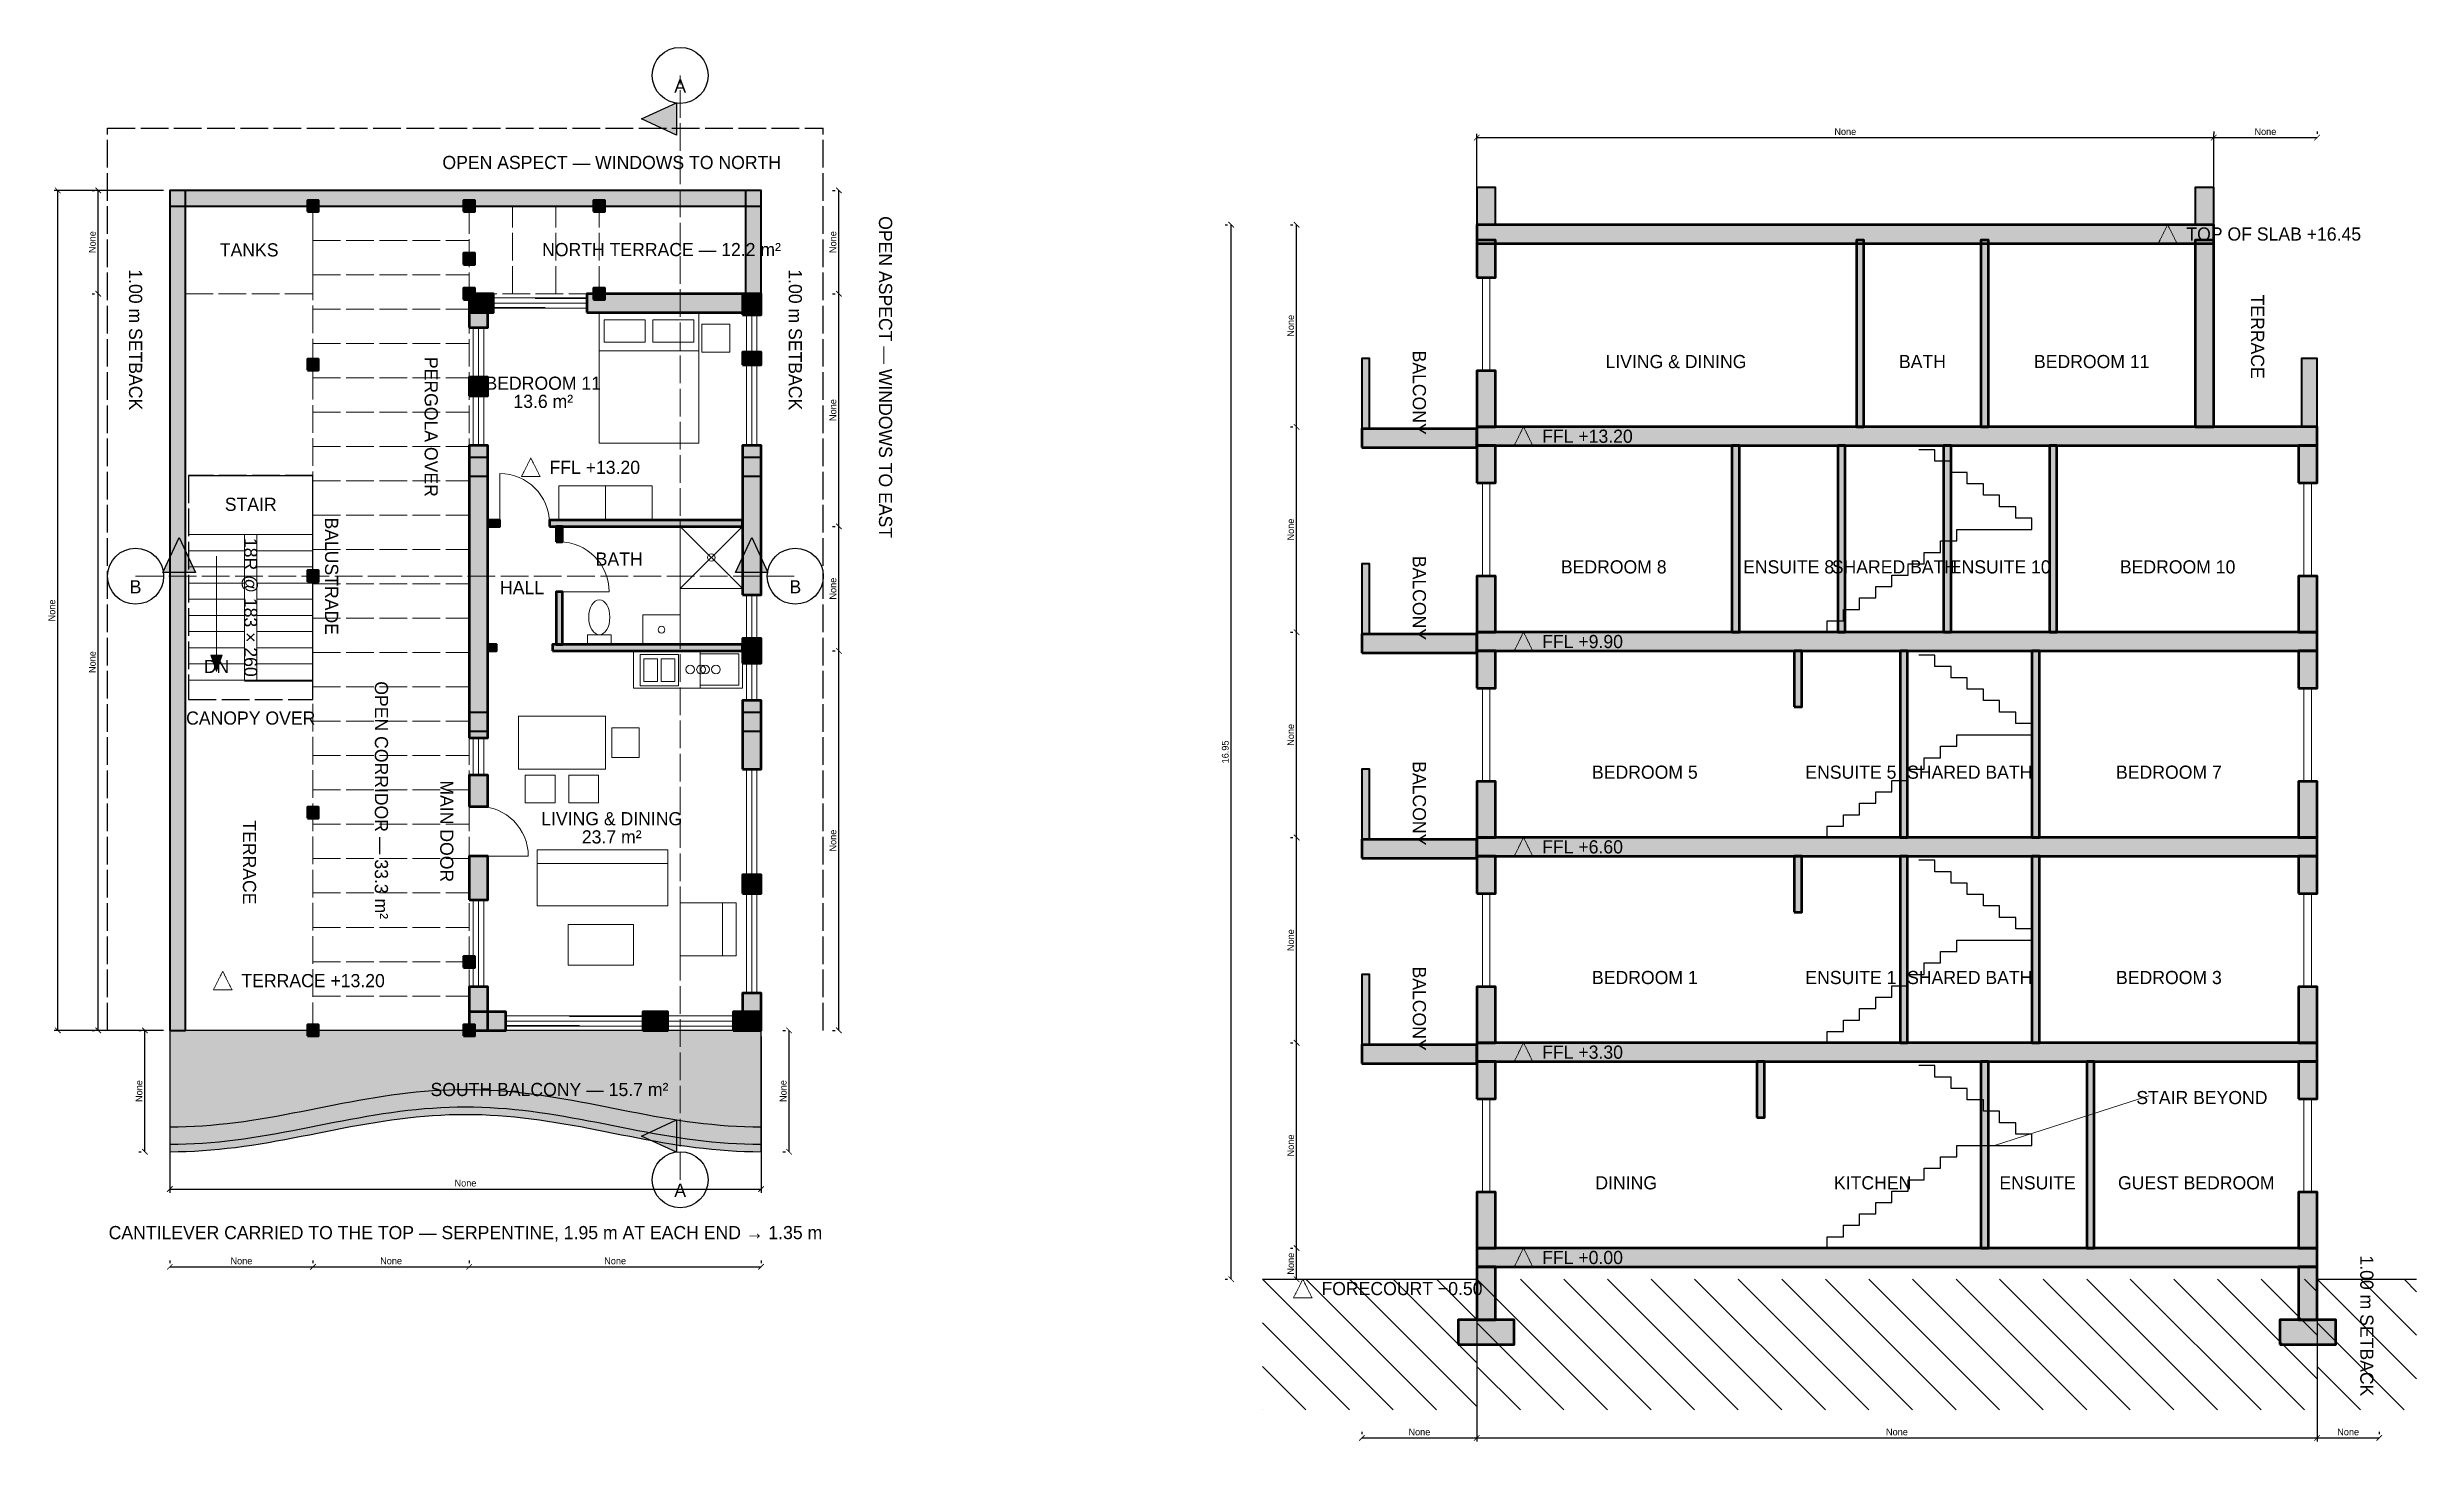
# Model space of a CAD drawing. Header units: millimetres. Extents: x -3851 to 506847, y -6675 to 35120.
# Drawn here: x 160533 to 198600, y -3110 to 19300 of the extents above; entities that cross this region are included whole.
import ezdxf
from ezdxf.enums import TextEntityAlignment as Align

# ---------------------------------------------------------------- set-up
doc = ezdxf.new("R2010")
doc.units = ezdxf.units.MM
doc.header["$LTSCALE"] = 20
doc.linetypes.add('DASHDOT', pattern=[3.556, 2.54, -0.508, 0, -0.508])
doc.linetypes.add('DASHED', pattern=[1.524, 1.27, -0.254])
for name, color, linetype, lineweight in [('A-ANNO-DIMS-04', 5, 'CONTINUOUS', 13), ('A-ANNO-DIMS-SEC', 5, 'CONTINUOUS', 13), ('A-ANNO-PATT-04', 8, 'CONTINUOUS', 9), ('A-ANNO-PATT-SEC', 8, 'CONTINUOUS', 9), ('A-ANNO-SYMB-04', 5, 'DASHED', 13), ('A-ANNO-SYMB-SEC', 5, 'DASHED', 13), ('A-ANNO-TEXT-04', 7, 'CONTINUOUS', 13), ('A-ANNO-TEXT-SEC', 7, 'CONTINUOUS', 13), ('A-DOOR-04', 3, 'CONTINUOUS', 18), ('A-EQPM-04', 6, 'CONTINUOUS', 13), ('A-FLOR-04', 7, 'CONTINUOUS', 25), ('A-FLOR-OVER-04', 7, 'CONTINUOUS', 25), ('A-FLOR-SEC', 7, 'CONTINUOUS', 25), ('A-FLOR-STRS-04', 2, 'CONTINUOUS', 18), ('A-FURN-04', 6, 'CONTINUOUS', 13), ('A-FURN-SEC', 6, 'CONTINUOUS', 13), ('A-GLAZ-04', 4, 'CONTINUOUS', 18), ('A-WALL-04', 7, 'CONTINUOUS', 50), ('A-WALL-PATT-04', 7, 'CONTINUOUS', 9), ('A-WALL-PATT-SEC', 7, 'CONTINUOUS', 9), ('A-WALL-PRHT-04', 9, 'CONTINUOUS', 35), ('A-WALL-PRHT-SEC', 9, 'CONTINUOUS', 35), ('A-WALL-SEC', 7, 'CONTINUOUS', 50), ('G-ANNO-BNDY-04', 1, 'DASHDOT', 25), ('L-SITE-04', 3, 'CONTINUOUS', 18), ('S-COLS-04', 7, 'CONTINUOUS', 35)]:
    doc.layers.add(name, color=color, linetype=linetype, lineweight=lineweight)
doc.dimstyles.new('ARCH', dxfattribs={"dimtxt": 2.2, "dimasz": 1.8, "dimexe": 1.2, "dimexo": 2, "dimgap": 0.8, "dimtad": 1, "dimlfac": 0.001, "dimblk": 'ARCHTICK', "dimcen": 2.5, "dimazin": 3, "dimtfac": 1, "dimtmove": 0, "dimatfit": 3})

msp = doc.modelspace()

# ---------------------------------------------------------------- texts
at = {"layer": 'A-ANNO-TEXT-04'}
for s, height, p in [('A', 211.667, (170700, 18680)), ('OPEN ASPECT — WINDOWS TO NORTH', 211.66667, (169600, 17450)), ('TANKS', 211.6667, (163775, 16045)), ('NORTH TERRACE — 12.2 m²', 211.66667, (170400, 16050)), ('BEDROOM 11', 211.6667, (168500, 13902.235)), ('13.6 m²', 211.6667, (168500, 13610.135)), ('STAIR', 211.6667, (163800, 11956.185)), ('BATH', 211.6667, (169720, 11076.185)), ('B', 211.667, (161950, 10630)), ('HALL', 211.6667, (168160, 10616.185)), ('B', 211.667, (172550, 10630)), ('CANOPY OVER', 211.66667, (163800, 8520)), ('LIVING & DINING', 211.66667, (169600, 6902.235)), ('23.7 m²', 211.6667, (169600, 6610.135)), ('SOUTH BALCONY — 15.7 m²', 211.66667, (168600, 2550)), ('A', 211.667, (170700, 930)), ('CANTILEVER CARRIED TO THE TOP — SERPENTINE, 1.95 m AT EACH END → 1.35 m', 211.66667, (167250, 250))]:
    msp.add_text(s, height=height, dxfattribs=at).set_placement(p, align=Align.MIDDLE_CENTER)
for s, height, p in [('OPEN ASPECT — WINDOWS TO EAST', 211.66667, (174000, 14000)), ('1.00 m SETBACK', 211.66667, (161950, 14600)), ('1.00 m SETBACK', 211.66667, (172550, 14600)), ('PERGOLA OVER', 211.66667, (166700, 13200)), ('BALUSTRADE', 211.6667, (165100, 10800)), ('OPEN CORRIDOR — 33.3 m²', 211.66667, (165900, 7200)), ('MAIN DOOR', 211.6667, (166950, 6700)), ('TERRACE', 211.6667, (163780, 6200))]:
    msp.add_text(s, height=height, rotation=-90, dxfattribs=at).set_placement(p, align=Align.MIDDLE_CENTER)
for s, height, p in [('FFL +13.20', 211.6667, (168600, 12550)), ('TERRACE +13.20', 211.66667, (163650, 4300))]:
    msp.add_text(s, height=height, dxfattribs=at).set_placement(p, align=Align.MIDDLE_LEFT)
at = {"layer": 'A-ANNO-TEXT-SEC'}
for s, height, p in [('TOP OF SLAB +16.45', 211.66667, (194900, 16300)), ('FFL +13.20', 211.6667, (184550, 13050)), ('FFL +9.90', 211.6667, (184550, 9750)), ('FFL +6.60', 211.6667, (184550, 6450)), ('FFL +3.30', 211.6667, (184550, 3150)), ('FFL +0.00', 211.6667, (184550, -150)), ('FORECOURT −0.50', 211.66667, (181004.224, -650))]:
    msp.add_text(s, height=height, dxfattribs=at).set_placement(p, align=Align.MIDDLE_LEFT)
for s, height, p in [('TERRACE', 211.6667, (196045, 14650)), ('BALCONY', 211.6667, (182577.112, 13750)), ('BALCONY', 211.6667, (182577.112, 10450)), ('BALCONY', 211.6667, (182577.112, 7150)), ('BALCONY', 211.6667, (182577.112, 3850)), ('1.00 m SETBACK', 211.66667, (197800, -1250))]:
    msp.add_text(s, height=height, rotation=-90, dxfattribs=at).set_placement(p, align=Align.MIDDLE_CENTER)
for s, height, p in [('LIVING & DINING', 211.66667, (186700, 14250)), ('BATH', 211.6667, (190660, 14250)), ('BEDROOM 11', 211.6667, (193380, 14250)), ('BEDROOM 8', 211.6667, (185700, 10950)), ('ENSUITE 8', 211.6667, (188510, 10950)), ('SHARED BATH', 211.66667, (190210, 10950)), ('ENSUITE 10', 211.6667, (191910, 10950)), ('BEDROOM 10', 211.6667, (194760, 10950)), ('BEDROOM 5', 211.6667, (186200, 7650)), ('ENSUITE 5', 211.6667, (189510, 7650)), ('SHARED BATH', 211.66667, (191420, 7650)), ('BEDROOM 7', 211.6667, (194620, 7650)), ('BEDROOM 1', 211.6667, (186200, 4350)), ('ENSUITE 1', 211.6667, (189510, 4350)), ('SHARED BATH', 211.66667, (191420, 4350)), ('BEDROOM 3', 211.6667, (194620, 4350)), ('STAIR BEYOND', 211.66667, (195150, 2420)), ('DINING', 211.6667, (185900, 1050)), ('KITCHEN', 211.6667, (189860, 1050)), ('ENSUITE', 211.6667, (192510, 1050)), ('GUEST BEDROOM', 211.66667, (195060, 1050))]:
    msp.add_text(s, height=height, dxfattribs=at).set_placement(p, align=Align.MIDDLE_CENTER)
at = {"layer": 'A-FLOR-STRS-04'}
msp.add_text('18R @ 183 × 260', height=211.66667, rotation=-90, dxfattribs=at).set_placement((163800, 10300), align=Align.MIDDLE_CENTER)
msp.add_text('DN', height=211.6667, dxfattribs=at).set_placement((163250, 9350), align=Align.MIDDLE_CENTER)

# ---------------------------------------------------------------- blocks, each defined once
blk = doc.blocks.new('_ARCHTICK')
at = {"color": 0, "linetype": 'BYBLOCK', "const_width": 0.15}
blk.add_lwpolyline([(-0.5, -0.5), (0.5, 0.5)], dxfattribs=at)

# ---------------------------------------------------------------- dimensions: what is measured, and where the dimension line sits
at = {"layer": 'A-ANNO-DIMS-04'}
for base, p1, p2 in [((160700, 3500), (162500, 3500), (162500, 17000)), ((161350, 15340), (161350, 15340), (161350, 17000)), ((173250, 15340), (173250, 15340), (173250, 17000)), ((161350, 3500), (161350, 3500), (161350, 15340)), ((173250, 11600), (173250, 11600), (173250, 15340)), ((173250, 9600), (173250, 9600), (173250, 11600)), ((173250, 3500), (173250, 3500), (173250, 9600)), ((162100, 1550), (162100, 1550), (162100, 3500)), ((172450, 1550), (172450, 1550), (172450, 3500))]:
    msp.add_linear_dim(base=base, p1=p1, p2=p2, angle=90, text='None', dimstyle='ARCH', override={"dimscale": 50}, dxfattribs=at).render()
for base, p1, p2 in [((162500, 950), (162500, 3500), (172000, 3500)), ((162500, -300), (162500, -300), (164800, -300)), ((164800, -300), (164800, -300), (167310, -300)), ((167310, -300), (167310, -300), (172000, -300))]:
    msp.add_linear_dim(base=base, p1=p1, p2=p2, text='None', dimstyle='ARCH', override={"dimscale": 50}, dxfattribs=at).render()
at = {"layer": 'A-ANNO-DIMS-SEC'}
for base, p1, p2 in [((183500, 17850), (183500, 16450), (195340, 16450)), ((195340, 17850), (195340, 17850), (197000, 17850)), ((183500, -3050), (183500, -500), (197000, -500)), ((181654.224, -3050), (181654.224, -3050), (183500, -3050)), ((197000, -3050), (197000, -3050), (198000, -3050))]:
    msp.add_linear_dim(base=base, p1=p1, p2=p2, text='None', dimstyle='ARCH', override={"dimscale": 50}, dxfattribs=at).render()
for base, p1, p2, text in [((179554.224, -500), (179554.224, -500), (179554.224, 16450), '16.95'), ((180604.224, 13200), (180604.224, 13200), (180604.224, 16450), 'None'), ((180604.224, 9900), (180604.224, 9900), (180604.224, 13200), 'None'), ((180604.224, 6600), (180604.224, 6600), (180604.224, 9900), 'None'), ((180604.224, 3300), (180604.224, 3300), (180604.224, 6600), 'None'), ((180604.224, 0), (180604.224, 0), (180604.224, 3300), 'None'), ((180604.224, -500), (180604.224, -500), (180604.224, 0), 'None')]:
    msp.add_linear_dim(base=base, p1=p1, p2=p2, angle=90, text=text, dimstyle='ARCH', override={"dimscale": 50}, dxfattribs=at).render()

# ---------------------------------------------------------------- hatches: boundary and pattern name
at = {"layer": 'A-ANNO-PATT-04'}
for points in [[(170080, 18150), (170640, 18410), (170640, 17890)], [(162650, 11420), (162910, 10860), (162390, 10860)], [(171850, 11420), (172110, 10860), (171590, 10860)], [(163250, 9270), (163160, 9530), (163340, 9530)], [(162500, 3500), (162500, 1550), (162631.944, 1551.142), (162763.889, 1554.558), (162895.833, 1560.222), (163027.778, 1568.092), (163159.722, 1578.108), (163291.667, 1590.192), (163423.611, 1604.254), (163555.556, 1620.187), (163687.5, 1637.868), (163819.444, 1657.164), (163951.389, 1677.927), (164083.333, 1700), (164215.278, 1723.215), (164347.222, 1747.394), (164479.167, 1772.354), (164611.111, 1797.906), (164743.056, 1823.853), (164875, 1850), (165006.944, 1876.147), (165138.889, 1902.094), (165270.833, 1927.646), (165402.778, 1952.606), (165534.722, 1976.785), (165666.667, 2000), (165798.611, 2022.073), (165930.556, 2042.836), (166062.5, 2062.132), (166194.444, 2079.813), (166326.389, 2095.746), (166458.333, 2109.808), (166590.278, 2121.892), (166722.222, 2131.908), (166854.167, 2139.778), (166986.111, 2145.442), (167118.056, 2148.858), (167250, 2150), (167381.944, 2148.858), (167513.889, 2145.442), (167645.833, 2139.778), (167777.778, 2131.908), (167909.722, 2121.892), (168041.667, 2109.808), (168173.611, 2095.746), (168305.556, 2079.813), (168437.5, 2062.132), (168569.444, 2042.836), (168701.389, 2022.073), (168833.333, 2000), (168965.278, 1976.785), (169097.222, 1952.606), (169229.167, 1927.646), (169361.111, 1902.094), (169493.056, 1876.147), (169625, 1850), (169756.944, 1823.853), (169888.889, 1797.906), (170020.833, 1772.354), (170152.778, 1747.394), (170284.722, 1723.215), (170416.667, 1700), (170548.611, 1677.927), (170680.556, 1657.164), (170812.5, 1637.868), (170944.444, 1620.187), (171076.389, 1604.254), (171208.333, 1590.192), (171340.278, 1578.108), (171472.222, 1568.092), (171604.167, 1560.222), (171736.111, 1554.558), (171868.056, 1551.142), (172000, 1550), (172000, 3500)], [(170080, 1800), (170640, 2060), (170640, 1540)]]:
    msp.add_hatch(color=7, dxfattribs=at).paths.add_polyline_path(points)
at = {"layer": 'A-WALL-PATT-04'}
for points in [[(162500, 3500), (162750, 3500), (162750, 17000), (162500, 17000)], [(162500, 16750), (172000, 16750), (172000, 17000), (162500, 17000)], [(164710, 16660), (164890, 16660), (164890, 16840), (164710, 16840)], [(167220, 16660), (167400, 16660), (167400, 16840), (167220, 16840)], [(167220, 16660), (167400, 16660), (167400, 16840), (167220, 16840)], [(169310, 16660), (169490, 16660), (169490, 16840), (169310, 16840)], [(171750, 15340), (172000, 15340), (172000, 17000), (171750, 17000)], [(167220, 15810), (167400, 15810), (167400, 15990), (167220, 15990)], [(167220, 15250), (167400, 15250), (167400, 15430), (167220, 15430)], [(167310, 14800), (167610, 14800), (167610, 15340), (167310, 15340)], [(167310, 15040), (167700, 15040), (167700, 15340), (167310, 15340)], [(169200, 15040), (172000, 15040), (172000, 15340), (169200, 15340)], [(169310, 15250), (169490, 15250), (169490, 15430), (169310, 15430)], [(171700, 15000), (172000, 15000), (172000, 15340), (171700, 15340)], [(164710, 14110), (164890, 14110), (164890, 14290), (164710, 14290)], [(171700, 14200), (172000, 14200), (172000, 14400), (171700, 14400)], [(167310, 13700), (167610, 13700), (167610, 14000), (167310, 14000)], [(167310, 8200), (167610, 8200), (167610, 12900), (167310, 12900)], [(171700, 10500), (172000, 10500), (172000, 12900), (171700, 12900)], [(167610, 11600), (167800, 11600), (167800, 11700), (167610, 11700)], [(168600, 11600), (171700, 11600), (171700, 11700), (168600, 11700)], [(168710, 11350), (168810, 11350), (168810, 11600), (168710, 11600)], [(164710, 10710), (164890, 10710), (164890, 10890), (164710, 10890)], [(168710, 9700), (168810, 9700), (168810, 10550), (168710, 10550)], [(167610, 9600), (167750, 9600), (167750, 9700), (167610, 9700)], [(168650, 9600), (171700, 9600), (171700, 9700), (168650, 9700)], [(171700, 9400), (172000, 9400), (172000, 9800), (171700, 9800)], [(171700, 7700), (172000, 7700), (172000, 8800), (171700, 8800)], [(167310, 7100), (167610, 7100), (167610, 7600), (167310, 7600)], [(164710, 6910), (164890, 6910), (164890, 7090), (164710, 7090)], [(167310, 5600), (167610, 5600), (167610, 6300), (167310, 6300)], [(171700, 5700), (172000, 5700), (172000, 6000), (171700, 6000)], [(167220, 4510), (167400, 4510), (167400, 4690), (167220, 4690)], [(167310, 3500), (167610, 3500), (167610, 4200), (167310, 4200)], [(171700, 3500), (172000, 3500), (172000, 4100), (171700, 4100)], [(164710, 3410), (164890, 3410), (164890, 3590), (164710, 3590)], [(167220, 3410), (167400, 3410), (167400, 3590), (167220, 3590)], [(167310, 3500), (167900, 3500), (167900, 3800), (167310, 3800)], [(170100, 3500), (170500, 3500), (170500, 3800), (170100, 3800)], [(171550, 3500), (172000, 3500), (172000, 3800), (171550, 3800)]]:
    msp.add_hatch(color=7, dxfattribs=at).paths.add_polyline_path(points)
at = {"layer": 'A-WALL-PATT-SEC'}
for points in [[(183500, 16450), (183800, 16450), (183800, 17050), (183500, 17050)], [(195040, 16450), (195340, 16450), (195340, 17050), (195040, 17050)], [(183500, 16150), (195340, 16150), (195340, 16450), (183500, 16450)], [(183500, 15600), (183800, 15600), (183800, 16200), (183500, 16200)], [(189600, 13200), (189720, 13200), (189720, 16200), (189600, 16200)], [(191600, 13200), (191720, 13200), (191720, 16200), (191600, 16200)], [(195040, 13200), (195340, 13200), (195340, 16200), (195040, 16200)], [(181654.224, 13170), (181774.224, 13170), (181774.224, 14300), (181654.224, 14300)], [(183500, 13200), (183800, 13200), (183800, 14100), (183500, 14100)], [(196750, 13200), (197000, 13200), (197000, 14300), (196750, 14300)], [(181654.224, 12870), (183500, 12870), (183500, 13170), (181654.224, 13170)], [(183500, 12900), (197000, 12900), (197000, 13200), (183500, 13200)], [(183500, 12300), (183800, 12300), (183800, 12900), (183500, 12900)], [(187600, 9900), (187720, 9900), (187720, 12900), (187600, 12900)], [(189300, 9900), (189420, 9900), (189420, 12900), (189300, 12900)], [(191000, 9900), (191120, 9900), (191120, 12900), (191000, 12900)], [(192700, 9900), (192820, 9900), (192820, 12900), (192700, 12900)], [(196700, 12300), (197000, 12300), (197000, 12900), (196700, 12900)], [(181654.224, 9870), (181774.224, 9870), (181774.224, 11000), (181654.224, 11000)], [(183500, 9900), (183800, 9900), (183800, 10800), (183500, 10800)], [(196700, 9900), (197000, 9900), (197000, 10800), (196700, 10800)], [(183500, 9600), (197000, 9600), (197000, 9900), (183500, 9900)], [(181654.224, 9570), (183500, 9570), (183500, 9870), (181654.224, 9870)], [(183500, 9000), (183800, 9000), (183800, 9600), (183500, 9600)], [(188600, 8700), (188720, 8700), (188720, 9600), (188600, 9600)], [(190300, 6600), (190420, 6600), (190420, 9600), (190300, 9600)], [(192420, 6600), (192540, 6600), (192540, 9600), (192420, 9600)], [(196700, 9000), (197000, 9000), (197000, 9600), (196700, 9600)], [(181654.224, 6570), (181774.224, 6570), (181774.224, 7700), (181654.224, 7700)], [(183500, 6600), (183800, 6600), (183800, 7500), (183500, 7500)], [(196700, 6600), (197000, 6600), (197000, 7500), (196700, 7500)], [(181654.224, 6270), (183500, 6270), (183500, 6570), (181654.224, 6570)], [(183500, 6300), (197000, 6300), (197000, 6600), (183500, 6600)], [(183500, 5700), (183800, 5700), (183800, 6300), (183500, 6300)], [(188600, 5400), (188720, 5400), (188720, 6300), (188600, 6300)], [(190300, 3300), (190420, 3300), (190420, 6300), (190300, 6300)], [(192420, 3300), (192540, 3300), (192540, 6300), (192420, 6300)], [(196700, 5700), (197000, 5700), (197000, 6300), (196700, 6300)], [(181654.224, 3270), (181774.224, 3270), (181774.224, 4400), (181654.224, 4400)], [(183500, 3300), (183800, 3300), (183800, 4200), (183500, 4200)], [(196700, 3300), (197000, 3300), (197000, 4200), (196700, 4200)], [(181654.224, 2970), (183500, 2970), (183500, 3270), (181654.224, 3270)], [(183500, 3000), (197000, 3000), (197000, 3300), (183500, 3300)], [(183500, 2400), (183800, 2400), (183800, 3000), (183500, 3000)], [(188000, 2100), (188120, 2100), (188120, 3000), (188000, 3000)], [(191600, 0), (191720, 0), (191720, 3000), (191600, 3000)], [(193300, 0), (193420, 0), (193420, 3000), (193300, 3000)], [(196700, 2400), (197000, 2400), (197000, 3000), (196700, 3000)], [(183500, 0), (183800, 0), (183800, 900), (183500, 900)], [(196700, 0), (197000, 0), (197000, 900), (196700, 900)], [(183500, -300), (197000, -300), (197000, 0), (183500, 0)], [(183500, -1150), (183800, -1150), (183800, -300), (183500, -300)], [(196700, -1150), (197000, -1150), (197000, -300), (196700, -300)], [(183200, -1550), (184100, -1550), (184100, -1150), (183200, -1150)], [(196400, -1550), (197300, -1550), (197300, -1150), (196400, -1150)]]:
    msp.add_hatch(color=7, dxfattribs=at).paths.add_polyline_path(points)

# ---------------------------------------------------------------- linework, layer by layer
at = {"layer": 'A-ANNO-PATT-SEC'}
for p, q in [((182154.224, -2600), (180054.224, -500)), ((182854.224, -2600), (180754.224, -500)), ((183500, -2545.776), (181454.224, -500)), ((183500, -1845.776), (182154.224, -500)), ((183500, -1145.776), (182854.224, -500)), ((185600, -2600), (183500, -500)), ((186300, -2600), (184200, -500)), ((187000, -2600), (184900, -500)), ((187700, -2600), (185600, -500)), ((188400, -2600), (186300, -500)), ((189100, -2600), (187000, -500)), ((189800, -2600), (187700, -500)), ((190500, -2600), (188400, -500)), ((191200, -2600), (189100, -500)), ((191900, -2600), (189800, -500)), ((192600, -2600), (190500, -500)), ((193300, -2600), (191200, -500)), ((194000, -2600), (191900, -500)), ((194700, -2600), (192600, -500)), ((195400, -2600), (193300, -500)), ((196100, -2600), (194000, -500)), ((196800, -2600), (194700, -500)), ((197000, -2100), (195400, -500)), ((197000, -1400), (196100, -500)), ((197000, -700), (196800, -500)), ((198600, -2100), (197000, -500)), ((198600, -1400), (197700, -500)), ((198600, -700), (198400, -500)), ((181454.224, -2600), (180054.224, -1200)), ((184900, -2600), (183500, -1200)), ((198400, -2600), (197000, -1200)), ((180754.224, -2600), (180054.224, -1900)), ((184200, -2600), (183500, -1900)), ((197700, -2600), (197000, -1900)), ((180054.224, -2600), (180054.224, -2600)), ((183500, -2600), (183500, -2600)), ((197000, -2600), (197000, -2600))]:
    msp.add_line(p, q, dxfattribs=at)
at = {"layer": 'A-ANNO-SYMB-04', "linetype": 'DASHED', "ltscale": 17.5}
for p, q in [((170700, 1100), (170700, 18850)), ((161950, 10800), (172550, 10800))]:
    msp.add_line(p, q, dxfattribs=at)
at = {"layer": 'A-ANNO-SYMB-04'}
for points in [[(168300, 12700), (168150, 12400), (168450, 12400)], [(163350, 4450), (163200, 4150), (163500, 4150)]]:
    msp.add_lwpolyline(points, close=True, dxfattribs=at)
at = {"layer": 'A-ANNO-SYMB-SEC'}
for points in [[(194600, 16450), (194450, 16150), (194750, 16150)], [(184250, 13200), (184100, 12900), (184400, 12900)], [(184250, 9900), (184100, 9600), (184400, 9600)], [(184250, 6600), (184100, 6300), (184400, 6300)], [(184250, 3300), (184100, 3000), (184400, 3000)], [(184250, 0), (184100, -300), (184400, -300)], [(180704.224, -500), (180554.224, -800), (180854.224, -800)]]:
    msp.add_lwpolyline(points, close=True, dxfattribs=at)
at = {"layer": 'A-DOOR-04'}
for p, q in [((167800, 11650), (167800, 12450)), ((167800, 11600), (167800, 11700)), ((168600, 11600), (168600, 11700)), ((168710, 11350), (168810, 11350)), ((168710, 10550), (168810, 10550)), ((168760, 10550), (169560, 10550)), ((167750, 9600), (167750, 9700)), ((168650, 9600), (168650, 9700)), ((167310, 7100), (167610, 7100)), ((167310, 6300), (167610, 6300)), ((167460, 6300), (168260, 6300))]:
    msp.add_line(p, q, dxfattribs=at)
for centre in [(167800, 11650), (168760, 10550), (167460, 6300)]:
    msp.add_arc(centre, 800, 0, 90, dxfattribs=at)
at = {"layer": 'A-EQPM-04'}
for p, q in [((170700, 10600), (171700, 11600)), ((171700, 10600), (170700, 11600))]:
    msp.add_line(p, q, dxfattribs=at)
for points in [[(170700, 10600), (171700, 10600), (171700, 11600), (170700, 11600)], [(170100, 9700), (170700, 9700), (170700, 10180), (170100, 10180)], [(169210, 9700), (169590, 9700), (169590, 9860), (169210, 9860)], [(170055, 9040), (170675, 9040), (170675, 9540), (170055, 9540)], [(170115, 9110), (170335, 9110), (170335, 9470), (170115, 9470)], [(170395, 9110), (170615, 9110), (170615, 9470), (170395, 9470)]]:
    msp.add_lwpolyline(points, close=True, dxfattribs=at)
for centre, radius in [((171200, 11100), 60), ((170400, 9940), 55)]:
    msp.add_circle(centre, radius, dxfattribs=at)
msp.add_ellipse((169400, 10140), major_axis=(0, 280), ratio=0.607142857, dxfattribs=at)
at = {"layer": 'A-FLOR-04'}
for p, q in [((162800, 12420), (164800, 12420)), ((164800, 9120), (164800, 12420)), ((163700, 9120), (164800, 9120))]:
    msp.add_line(p, q, dxfattribs=at)
for points in [[(170080, 18150), (170640, 18410), (170640, 17890)], [(162650, 11420), (162910, 10860), (162390, 10860)], [(171850, 11420), (172110, 10860), (171590, 10860)], [(162500, 3500), (162500, 1550), (162631.944, 1551.142), (162763.889, 1554.558), (162895.833, 1560.222), (163027.778, 1568.092), (163159.722, 1578.108), (163291.667, 1590.192), (163423.611, 1604.254), (163555.556, 1620.187), (163687.5, 1637.868), (163819.444, 1657.164), (163951.389, 1677.927), (164083.333, 1700), (164215.278, 1723.215), (164347.222, 1747.394), (164479.167, 1772.354), (164611.111, 1797.906), (164743.056, 1823.853), (164875, 1850), (165006.944, 1876.147), (165138.889, 1902.094), (165270.833, 1927.646), (165402.778, 1952.606), (165534.722, 1976.785), (165666.667, 2000), (165798.611, 2022.073), (165930.556, 2042.836), (166062.5, 2062.132), (166194.444, 2079.813), (166326.389, 2095.746), (166458.333, 2109.808), (166590.278, 2121.892), (166722.222, 2131.908), (166854.167, 2139.778), (166986.111, 2145.442), (167118.056, 2148.858), (167250, 2150), (167381.944, 2148.858), (167513.889, 2145.442), (167645.833, 2139.778), (167777.778, 2131.908), (167909.722, 2121.892), (168041.667, 2109.808), (168173.611, 2095.746), (168305.556, 2079.813), (168437.5, 2062.132), (168569.444, 2042.836), (168701.389, 2022.073), (168833.333, 2000), (168965.278, 1976.785), (169097.222, 1952.606), (169229.167, 1927.646), (169361.111, 1902.094), (169493.056, 1876.147), (169625, 1850), (169756.944, 1823.853), (169888.889, 1797.906), (170020.833, 1772.354), (170152.778, 1747.394), (170284.722, 1723.215), (170416.667, 1700), (170548.611, 1677.927), (170680.556, 1657.164), (170812.5, 1637.868), (170944.444, 1620.187), (171076.389, 1604.254), (171208.333, 1590.192), (171340.278, 1578.108), (171472.222, 1568.092), (171604.167, 1560.222), (171736.111, 1554.558), (171868.056, 1551.142), (172000, 1550), (172000, 3500)], [(170080, 1800), (170640, 2060), (170640, 1540)]]:
    msp.add_lwpolyline(points, close=True, dxfattribs=at)
at = {"layer": 'A-FLOR-04', "linetype": 'DASHED', "ltscale": 17.5}
msp.add_lwpolyline([(162500, 1950), (162631.944, 1951.142), (162763.889, 1954.558), (162895.833, 1960.222), (163027.778, 1968.092), (163159.722, 1978.108), (163291.667, 1990.192), (163423.611, 2004.254), (163555.556, 2020.187), (163687.5, 2037.868), (163819.444, 2057.164), (163951.389, 2077.927), (164083.333, 2100), (164215.278, 2123.215), (164347.222, 2147.394), (164479.167, 2172.354), (164611.111, 2197.906), (164743.056, 2223.853), (164875, 2250), (165006.944, 2276.147), (165138.889, 2302.094), (165270.833, 2327.646), (165402.778, 2352.606), (165534.722, 2376.785), (165666.667, 2400), (165798.611, 2422.073), (165930.556, 2442.836), (166062.5, 2462.132), (166194.444, 2479.813), (166326.389, 2495.746), (166458.333, 2509.808), (166590.278, 2521.892), (166722.222, 2531.908), (166854.167, 2539.778), (166986.111, 2545.442), (167118.056, 2548.858), (167250, 2550), (167381.944, 2548.858), (167513.889, 2545.442), (167645.833, 2539.778), (167777.778, 2531.908), (167909.722, 2521.892), (168041.667, 2509.808), (168173.611, 2495.746), (168305.556, 2479.813), (168437.5, 2462.132), (168569.444, 2442.836), (168701.389, 2422.073), (168833.333, 2400), (168965.278, 2376.785), (169097.222, 2352.606), (169229.167, 2327.646), (169361.111, 2302.094), (169493.056, 2276.147), (169625, 2250), (169756.944, 2223.853), (169888.889, 2197.906), (170020.833, 2172.354), (170152.778, 2147.394), (170284.722, 2123.215), (170416.667, 2100), (170548.611, 2077.927), (170680.556, 2057.164), (170812.5, 2037.868), (170944.444, 2020.187), (171076.389, 2004.254), (171208.333, 1990.192), (171340.278, 1978.108), (171472.222, 1968.092), (171604.167, 1960.222), (171736.111, 1954.558), (171868.056, 1951.142), (172000, 1950)], dxfattribs=at)
at = {"layer": 'A-FLOR-04'}
for points in [[(162500, 1670), (162631.944, 1671.142), (162763.889, 1674.558), (162895.833, 1680.222), (163027.778, 1688.092), (163159.722, 1698.108), (163291.667, 1710.192), (163423.611, 1724.254), (163555.556, 1740.187), (163687.5, 1757.868), (163819.444, 1777.164), (163951.389, 1797.927), (164083.333, 1820), (164215.278, 1843.215), (164347.222, 1867.394), (164479.167, 1892.354), (164611.111, 1917.906), (164743.056, 1943.853), (164875, 1970), (165006.944, 1996.147), (165138.889, 2022.094), (165270.833, 2047.646), (165402.778, 2072.606), (165534.722, 2096.785), (165666.667, 2120), (165798.611, 2142.073), (165930.556, 2162.836), (166062.5, 2182.132), (166194.444, 2199.813), (166326.389, 2215.746), (166458.333, 2229.808), (166590.278, 2241.892), (166722.222, 2251.908), (166854.167, 2259.778), (166986.111, 2265.442), (167118.056, 2268.858), (167250, 2270), (167381.944, 2268.858), (167513.889, 2265.442), (167645.833, 2259.778), (167777.778, 2251.908), (167909.722, 2241.892), (168041.667, 2229.808), (168173.611, 2215.746), (168305.556, 2199.813), (168437.5, 2182.132), (168569.444, 2162.836), (168701.389, 2142.073), (168833.333, 2120), (168965.278, 2096.785), (169097.222, 2072.606), (169229.167, 2047.646), (169361.111, 2022.094), (169493.056, 1996.147), (169625, 1970), (169756.944, 1943.853), (169888.889, 1917.906), (170020.833, 1892.354), (170152.778, 1867.394), (170284.722, 1843.215), (170416.667, 1820), (170548.611, 1797.927), (170680.556, 1777.164), (170812.5, 1757.868), (170944.444, 1740.187), (171076.389, 1724.254), (171208.333, 1710.192), (171340.278, 1698.108), (171472.222, 1688.092), (171604.167, 1680.222), (171736.111, 1674.558), (171868.056, 1671.142), (172000, 1670)], [(162500, 1550), (162631.944, 1551.142), (162763.889, 1554.558), (162895.833, 1560.222), (163027.778, 1568.092), (163159.722, 1578.108), (163291.667, 1590.192), (163423.611, 1604.254), (163555.556, 1620.187), (163687.5, 1637.868), (163819.444, 1657.164), (163951.389, 1677.927), (164083.333, 1700), (164215.278, 1723.215), (164347.222, 1747.394), (164479.167, 1772.354), (164611.111, 1797.906), (164743.056, 1823.853), (164875, 1850), (165006.944, 1876.147), (165138.889, 1902.094), (165270.833, 1927.646), (165402.778, 1952.606), (165534.722, 1976.785), (165666.667, 2000), (165798.611, 2022.073), (165930.556, 2042.836), (166062.5, 2062.132), (166194.444, 2079.813), (166326.389, 2095.746), (166458.333, 2109.808), (166590.278, 2121.892), (166722.222, 2131.908), (166854.167, 2139.778), (166986.111, 2145.442), (167118.056, 2148.858), (167250, 2150), (167381.944, 2148.858), (167513.889, 2145.442), (167645.833, 2139.778), (167777.778, 2131.908), (167909.722, 2121.892), (168041.667, 2109.808), (168173.611, 2095.746), (168305.556, 2079.813), (168437.5, 2062.132), (168569.444, 2042.836), (168701.389, 2022.073), (168833.333, 2000), (168965.278, 1976.785), (169097.222, 1952.606), (169229.167, 1927.646), (169361.111, 1902.094), (169493.056, 1876.147), (169625, 1850), (169756.944, 1823.853), (169888.889, 1797.906), (170020.833, 1772.354), (170152.778, 1747.394), (170284.722, 1723.215), (170416.667, 1700), (170548.611, 1677.927), (170680.556, 1657.164), (170812.5, 1637.868), (170944.444, 1620.187), (171076.389, 1604.254), (171208.333, 1590.192), (171340.278, 1578.108), (171472.222, 1568.092), (171604.167, 1560.222), (171736.111, 1554.558), (171868.056, 1551.142), (172000, 1550)]]:
    msp.add_lwpolyline(points, dxfattribs=at)
for centre in [(170700, 18850), (161950, 10800), (172550, 10800), (170700, 1100)]:
    msp.add_circle(centre, 450, dxfattribs=at)
at = {"layer": 'A-FLOR-OVER-04', "linetype": 'DASHED', "ltscale": 17.5}
msp.add_lwpolyline([(162800, 8820), (164800, 8820), (164800, 12420), (162800, 12420)], close=True, dxfattribs=at)
at = {"layer": 'A-FLOR-SEC'}
for p, q in [((191470, 11550), (192420, 11550)), ((191470, 8250), (192420, 8250)), ((191470, 4950), (192420, 4950)), ((191470, 1650), (192420, 1650)), ((180054.224, -500), (183500, -500)), ((197000, -500), (198600, -500))]:
    msp.add_line(p, q, dxfattribs=at)
for points in [[(192420, 11550), (192420, 11733.333), (192160, 11733.333), (192160, 11916.667), (191900, 11916.667), (191900, 12100), (191640, 12100), (191640, 12283.333), (191380, 12283.333), (191380, 12466.667), (191120, 12466.667), (191120, 12650), (190860, 12650), (190860, 12833.333), (190600, 12833.333)], [(189130, 9900), (189130, 10083.333), (189390, 10083.333), (189390, 10266.667), (189650, 10266.667), (189650, 10450), (189910, 10450), (189910, 10633.333), (190170, 10633.333), (190170, 10816.667), (190430, 10816.667), (190430, 11000), (190690, 11000), (190690, 11183.333), (190950, 11183.333), (190950, 11366.667), (191210, 11366.667), (191210, 11550), (191470, 11550)], [(192420, 8250), (192420, 8433.333), (192160, 8433.333), (192160, 8616.667), (191900, 8616.667), (191900, 8800), (191640, 8800), (191640, 8983.333), (191380, 8983.333), (191380, 9166.667), (191120, 9166.667), (191120, 9350), (190860, 9350), (190860, 9533.333), (190600, 9533.333)], [(189130, 6600), (189130, 6783.333), (189390, 6783.333), (189390, 6966.667), (189650, 6966.667), (189650, 7150), (189910, 7150), (189910, 7333.333), (190170, 7333.333), (190170, 7516.667), (190430, 7516.667), (190430, 7700), (190690, 7700), (190690, 7883.333), (190950, 7883.333), (190950, 8066.667), (191210, 8066.667), (191210, 8250), (191470, 8250)], [(192420, 4950), (192420, 5133.333), (192160, 5133.333), (192160, 5316.667), (191900, 5316.667), (191900, 5500), (191640, 5500), (191640, 5683.333), (191380, 5683.333), (191380, 5866.667), (191120, 5866.667), (191120, 6050), (190860, 6050), (190860, 6233.333), (190600, 6233.333)], [(189130, 3300), (189130, 3483.333), (189390, 3483.333), (189390, 3666.667), (189650, 3666.667), (189650, 3850), (189910, 3850), (189910, 4033.333), (190170, 4033.333), (190170, 4216.667), (190430, 4216.667), (190430, 4400), (190690, 4400), (190690, 4583.333), (190950, 4583.333), (190950, 4766.667), (191210, 4766.667), (191210, 4950), (191470, 4950)], [(192420, 1650), (192420, 1833.333), (192160, 1833.333), (192160, 2016.667), (191900, 2016.667), (191900, 2200), (191640, 2200), (191640, 2383.333), (191380, 2383.333), (191380, 2566.667), (191120, 2566.667), (191120, 2750), (190860, 2750), (190860, 2933.333), (190600, 2933.333)], [(189130, 0), (189130, 183.333), (189390, 183.333), (189390, 366.667), (189650, 366.667), (189650, 550), (189910, 550), (189910, 733.333), (190170, 733.333), (190170, 916.667), (190430, 916.667), (190430, 1100), (190690, 1100), (190690, 1283.333), (190950, 1283.333), (190950, 1466.667), (191210, 1466.667), (191210, 1650), (191470, 1650)]]:
    msp.add_lwpolyline(points, dxfattribs=at)
at = {"layer": 'A-FLOR-STRS-04'}
for p, q in [((162800, 11470), (164800, 11470)), ((162800, 11470), (163700, 11470)), ((163700, 9130), (163700, 11470)), ((163900, 11470), (164800, 11470)), ((163900, 9130), (163900, 11470)), ((162800, 11210), (163700, 11210)), ((163250, 11120), (163250, 9430)), ((163900, 11210), (164800, 11210)), ((162800, 10950), (163700, 10950)), ((162800, 10690), (163700, 10690)), ((163900, 10950), (164800, 10950)), ((163900, 10690), (164800, 10690)), ((162800, 10430), (163700, 10430)), ((163900, 10430), (164800, 10430)), ((162800, 10170), (163700, 10170)), ((162800, 9910), (163700, 9910)), ((163900, 10170), (164800, 10170)), ((163900, 9910), (164800, 9910)), ((162800, 9650), (163700, 9650)), ((163900, 9650), (164800, 9650)), ((162800, 9390), (163700, 9390)), ((163900, 9390), (164800, 9390)), ((162800, 9130), (163700, 9130)), ((163900, 9130), (164800, 9130))]:
    msp.add_line(p, q, dxfattribs=at)
for points in [[(163700, 9130), (163900, 9130), (163900, 11470), (163700, 11470)], [(163250, 9270), (163160, 9530), (163340, 9530)]]:
    msp.add_lwpolyline(points, close=True, dxfattribs=at)
at = {"layer": 'A-FURN-04'}
for p, q in [((169400, 14420), (171000, 14420)), ((169500, 11700), (169500, 12250)), ((171020, 9000), (171020, 9600)), ((162500, 1550), (162500, 3500)), ((172000, 1550), (172000, 3500))]:
    msp.add_line(p, q, dxfattribs=at)
at = {"layer": 'A-FURN-04', "linetype": 'DASHED', "ltscale": 17.5}
msp.add_lwpolyline([(162750, 15340), (164800, 15340), (164800, 16750), (162750, 16750)], close=True, dxfattribs=at)
at = {"layer": 'A-FURN-04'}
for points in [[(169400, 12940), (171000, 12940), (171000, 15040), (169400, 15040)], [(169480, 14560), (170140, 14560), (170140, 14920), (169480, 14920)], [(170260, 14560), (170920, 14560), (170920, 14920), (170260, 14920)], [(171050, 14400), (171500, 14400), (171500, 14850), (171050, 14850)], [(168750, 11700), (170250, 11700), (170250, 12250), (168750, 12250)], [(169950, 9000), (171700, 9000), (171700, 9600), (169950, 9600)], [(171020, 9050), (171640, 9050), (171640, 9550), (171020, 9550)], [(168100, 7700), (169500, 7700), (169500, 8550), (168100, 8550)], [(169600, 7885), (170040, 7885), (170040, 8365), (169600, 8365)], [(168210, 7160), (168690, 7160), (168690, 7600), (168210, 7600)], [(168910, 7160), (169390, 7160), (169390, 7600), (168910, 7600)], [(168400, 5500), (170500, 5500), (170500, 6400), (168400, 6400)], [(168400, 6180), (170500, 6180), (170500, 6400), (168400, 6400)], [(170700, 4700), (171600, 4700), (171600, 5550), (170700, 5550)], [(171380, 4700), (171600, 4700), (171600, 5550), (171380, 5550)], [(168900, 4550), (169950, 4550), (169950, 5200), (168900, 5200)]]:
    msp.add_lwpolyline(points, close=True, dxfattribs=at)
for centre in [(170860, 9300), (171035, 9300), (171100, 9300), (171275, 9300)]:
    msp.add_circle(centre, 70, dxfattribs=at)
at = {"layer": 'A-FURN-SEC'}
for p, q in [((183590, 14100), (183590, 15600)), ((183710, 14100), (183710, 15600)), ((183590, 10800), (183590, 12300)), ((183710, 10800), (183710, 12300)), ((196790, 10800), (196790, 12300)), ((196910, 10800), (196910, 12300)), ((183590, 7500), (183590, 9000)), ((183710, 7500), (183710, 9000)), ((196790, 7500), (196790, 9000)), ((196910, 7500), (196910, 9000)), ((183590, 4200), (183590, 5700)), ((183710, 4200), (183710, 5700)), ((196790, 4200), (196790, 5700)), ((196910, 4200), (196910, 5700)), ((183590, 900), (183590, 2400)), ((183710, 900), (183710, 2400)), ((191820, 1650), (194300, 2450)), ((196790, 900), (196790, 2400)), ((196910, 900), (196910, 2400))]:
    msp.add_line(p, q, dxfattribs=at)
at = {"layer": 'A-GLAZ-04'}
for p, q in [((167700, 15040), (167700, 15340)), ((167700, 15274), (169200, 15274)), ((168370, 15262), (169200, 15262)), ((169200, 15040), (169200, 15340)), ((167700, 15190), (169200, 15190)), ((167700, 15118), (168530, 15118)), ((167700, 15106), (169200, 15106)), ((171700, 15000), (172000, 15000)), ((171766, 14400), (171766, 15000)), ((171850, 14400), (171850, 15000)), ((171934, 14400), (171934, 15000)), ((167310, 14800), (167610, 14800)), ((167376, 14000), (167376, 14800)), ((167460, 14000), (167460, 14800)), ((167544, 14000), (167544, 14800)), ((171700, 14400), (172000, 14400)), ((171700, 14200), (172000, 14200)), ((171766, 12900), (171766, 14200)), ((171850, 12900), (171850, 14200)), ((171934, 12900), (171934, 14200)), ((167310, 14000), (167610, 14000)), ((167310, 13700), (167610, 13700)), ((167376, 12900), (167376, 13700)), ((167460, 12900), (167460, 13700)), ((167544, 12900), (167544, 13700)), ((167310, 12900), (167610, 12900)), ((171700, 12900), (172000, 12900)), ((171700, 10500), (172000, 10500)), ((171766, 9800), (171766, 10500)), ((171850, 9800), (171850, 10500)), ((171934, 9800), (171934, 10500)), ((171700, 9800), (172000, 9800)), ((171700, 9400), (172000, 9400)), ((171766, 8800), (171766, 9400)), ((171850, 8800), (171850, 9400)), ((171934, 8800), (171934, 9400)), ((171700, 8800), (172000, 8800)), ((167310, 8200), (167610, 8200)), ((167376, 7600), (167376, 8200)), ((167460, 7600), (167460, 8200)), ((167544, 7600), (167544, 8200)), ((171700, 7700), (172000, 7700)), ((171766, 6000), (171766, 7700)), ((171850, 6000), (171850, 7700)), ((171934, 6000), (171934, 7700)), ((167310, 7600), (167610, 7600)), ((171700, 6000), (172000, 6000)), ((167310, 5600), (167610, 5600)), ((167376, 4200), (167376, 5600)), ((167460, 4200), (167460, 5600)), ((167544, 4200), (167544, 5600)), ((171700, 5700), (172000, 5700)), ((171766, 4100), (171766, 5700)), ((171850, 4100), (171850, 5700)), ((171934, 4100), (171934, 5700)), ((167310, 4200), (167610, 4200)), ((171700, 4100), (172000, 4100)), ((167900, 3500), (167900, 3800)), ((167900, 3734), (170100, 3734)), ((167900, 3650), (170100, 3650)), ((167900, 3578), (169080, 3578)), ((167900, 3566), (170100, 3566)), ((168920, 3722), (170100, 3722)), ((170100, 3500), (170100, 3800)), ((170500, 3500), (170500, 3800)), ((170500, 3734), (171550, 3734)), ((170500, 3650), (171550, 3650)), ((170500, 3566), (171550, 3566)), ((171550, 3500), (171550, 3800))]:
    msp.add_line(p, q, dxfattribs=at)
at = {"layer": 'A-WALL-04'}
for points in [[(164710, 16660), (164890, 16660), (164890, 16840), (164710, 16840)], [(167220, 16660), (167400, 16660), (167400, 16840), (167220, 16840)], [(167220, 16660), (167400, 16660), (167400, 16840), (167220, 16840)], [(169310, 16660), (169490, 16660), (169490, 16840), (169310, 16840)], [(167220, 15810), (167400, 15810), (167400, 15990), (167220, 15990)], [(167220, 15250), (167400, 15250), (167400, 15430), (167220, 15430)], [(167310, 14800), (167610, 14800), (167610, 15340), (167310, 15340)], [(167310, 15040), (167700, 15040), (167700, 15340), (167310, 15340)], [(169200, 15040), (172000, 15040), (172000, 15340), (169200, 15340)], [(169310, 15250), (169490, 15250), (169490, 15430), (169310, 15430)], [(171700, 15000), (172000, 15000), (172000, 15340), (171700, 15340)], [(164710, 14110), (164890, 14110), (164890, 14290), (164710, 14290)], [(171700, 14200), (172000, 14200), (172000, 14400), (171700, 14400)], [(167310, 13700), (167610, 13700), (167610, 14000), (167310, 14000)], [(167310, 8200), (167610, 8200), (167610, 12900), (167310, 12900)], [(171700, 10500), (172000, 10500), (172000, 12900), (171700, 12900)], [(167610, 11600), (167800, 11600), (167800, 11700), (167610, 11700)], [(168600, 11600), (171700, 11600), (171700, 11700), (168600, 11700)], [(168710, 11350), (168810, 11350), (168810, 11600), (168710, 11600)], [(164710, 10710), (164890, 10710), (164890, 10890), (164710, 10890)], [(168710, 9700), (168810, 9700), (168810, 10550), (168710, 10550)], [(167610, 9600), (167750, 9600), (167750, 9700), (167610, 9700)], [(168650, 9600), (171700, 9600), (171700, 9700), (168650, 9700)], [(171700, 9400), (172000, 9400), (172000, 9800), (171700, 9800)], [(171700, 7700), (172000, 7700), (172000, 8800), (171700, 8800)], [(167310, 7100), (167610, 7100), (167610, 7600), (167310, 7600)], [(164710, 6910), (164890, 6910), (164890, 7090), (164710, 7090)], [(167310, 5600), (167610, 5600), (167610, 6300), (167310, 6300)], [(171700, 5700), (172000, 5700), (172000, 6000), (171700, 6000)], [(167220, 4510), (167400, 4510), (167400, 4690), (167220, 4690)], [(167310, 3500), (167610, 3500), (167610, 4200), (167310, 4200)], [(171700, 3500), (172000, 3500), (172000, 4100), (171700, 4100)], [(164710, 3410), (164890, 3410), (164890, 3590), (164710, 3590)], [(167220, 3410), (167400, 3410), (167400, 3590), (167220, 3590)], [(167310, 3500), (167900, 3500), (167900, 3800), (167310, 3800)], [(170100, 3500), (170500, 3500), (170500, 3800), (170100, 3800)], [(171550, 3500), (172000, 3500), (172000, 3800), (171550, 3800)]]:
    msp.add_lwpolyline(points, close=True, dxfattribs=at)
at = {"layer": 'A-WALL-PRHT-04'}
for points in [[(162500, 3500), (162750, 3500), (162750, 17000), (162500, 17000)], [(162500, 16750), (172000, 16750), (172000, 17000), (162500, 17000)], [(171750, 15340), (172000, 15340), (172000, 17000), (171750, 17000)]]:
    msp.add_lwpolyline(points, close=True, dxfattribs=at)
at = {"layer": 'A-WALL-PRHT-SEC'}
for points in [[(183500, 16450), (183800, 16450), (183800, 17050), (183500, 17050)], [(195040, 16450), (195340, 16450), (195340, 17050), (195040, 17050)], [(181654.224, 13170), (181774.224, 13170), (181774.224, 14300), (181654.224, 14300)], [(196750, 13200), (197000, 13200), (197000, 14300), (196750, 14300)], [(181654.224, 9870), (181774.224, 9870), (181774.224, 11000), (181654.224, 11000)], [(181654.224, 6570), (181774.224, 6570), (181774.224, 7700), (181654.224, 7700)], [(181654.224, 3270), (181774.224, 3270), (181774.224, 4400), (181654.224, 4400)]]:
    msp.add_lwpolyline(points, close=True, dxfattribs=at)
at = {"layer": 'A-WALL-SEC'}
for points in [[(183500, 16150), (195340, 16150), (195340, 16450), (183500, 16450)], [(183500, 15600), (183800, 15600), (183800, 16200), (183500, 16200)], [(189600, 13200), (189720, 13200), (189720, 16200), (189600, 16200)], [(191600, 13200), (191720, 13200), (191720, 16200), (191600, 16200)], [(195040, 13200), (195340, 13200), (195340, 16200), (195040, 16200)], [(183500, 13200), (183800, 13200), (183800, 14100), (183500, 14100)], [(181654.224, 12870), (183500, 12870), (183500, 13170), (181654.224, 13170)], [(183500, 12900), (197000, 12900), (197000, 13200), (183500, 13200)], [(183500, 12300), (183800, 12300), (183800, 12900), (183500, 12900)], [(187600, 9900), (187720, 9900), (187720, 12900), (187600, 12900)], [(189300, 9900), (189420, 9900), (189420, 12900), (189300, 12900)], [(191000, 9900), (191120, 9900), (191120, 12900), (191000, 12900)], [(192700, 9900), (192820, 9900), (192820, 12900), (192700, 12900)], [(196700, 12300), (197000, 12300), (197000, 12900), (196700, 12900)], [(183500, 9900), (183800, 9900), (183800, 10800), (183500, 10800)], [(196700, 9900), (197000, 9900), (197000, 10800), (196700, 10800)], [(183500, 9600), (197000, 9600), (197000, 9900), (183500, 9900)], [(181654.224, 9570), (183500, 9570), (183500, 9870), (181654.224, 9870)], [(183500, 9000), (183800, 9000), (183800, 9600), (183500, 9600)], [(188600, 8700), (188720, 8700), (188720, 9600), (188600, 9600)], [(190300, 6600), (190420, 6600), (190420, 9600), (190300, 9600)], [(192420, 6600), (192540, 6600), (192540, 9600), (192420, 9600)], [(196700, 9000), (197000, 9000), (197000, 9600), (196700, 9600)], [(183500, 6600), (183800, 6600), (183800, 7500), (183500, 7500)], [(196700, 6600), (197000, 6600), (197000, 7500), (196700, 7500)], [(181654.224, 6270), (183500, 6270), (183500, 6570), (181654.224, 6570)], [(183500, 6300), (197000, 6300), (197000, 6600), (183500, 6600)], [(183500, 5700), (183800, 5700), (183800, 6300), (183500, 6300)], [(188600, 5400), (188720, 5400), (188720, 6300), (188600, 6300)], [(190300, 3300), (190420, 3300), (190420, 6300), (190300, 6300)], [(192420, 3300), (192540, 3300), (192540, 6300), (192420, 6300)], [(196700, 5700), (197000, 5700), (197000, 6300), (196700, 6300)], [(183500, 3300), (183800, 3300), (183800, 4200), (183500, 4200)], [(196700, 3300), (197000, 3300), (197000, 4200), (196700, 4200)], [(181654.224, 2970), (183500, 2970), (183500, 3270), (181654.224, 3270)], [(183500, 3000), (197000, 3000), (197000, 3300), (183500, 3300)], [(183500, 2400), (183800, 2400), (183800, 3000), (183500, 3000)], [(188000, 2100), (188120, 2100), (188120, 3000), (188000, 3000)], [(191600, 0), (191720, 0), (191720, 3000), (191600, 3000)], [(193300, 0), (193420, 0), (193420, 3000), (193300, 3000)], [(196700, 2400), (197000, 2400), (197000, 3000), (196700, 3000)], [(183500, 0), (183800, 0), (183800, 900), (183500, 900)], [(196700, 0), (197000, 0), (197000, 900), (196700, 900)], [(183500, -300), (197000, -300), (197000, 0), (183500, 0)], [(183500, -1150), (183800, -1150), (183800, -300), (183500, -300)], [(196700, -1150), (197000, -1150), (197000, -300), (196700, -300)], [(183200, -1550), (184100, -1550), (184100, -1150), (183200, -1150)], [(196400, -1550), (197300, -1550), (197300, -1150), (196400, -1150)]]:
    msp.add_lwpolyline(points, close=True, dxfattribs=at)
at = {"layer": 'G-ANNO-BNDY-04', "linetype": 'DASHED', "ltscale": 17.5}
for p, q in [((161500, 3500), (161500, 18000)), ((161500, 18000), (173000, 18000)), ((173000, 3500), (173000, 18000))]:
    msp.add_line(p, q, dxfattribs=at)
at = {"layer": 'L-SITE-04', "linetype": 'DASHED', "ltscale": 17.5}
for p, q in [((168006.667, 15340), (168006.667, 16750)), ((168703.333, 15340), (168703.333, 16750)), ((164800, 16197.917), (167310, 16197.917)), ((164800, 15645.833), (167310, 15645.833)), ((164800, 15093.75), (167310, 15093.75)), ((164800, 14541.667), (167310, 14541.667)), ((164800, 13989.583), (167310, 13989.583)), ((164800, 13437.5), (167310, 13437.5)), ((164800, 12885.417), (167310, 12885.417)), ((164800, 12333.333), (167310, 12333.333)), ((164800, 11781.25), (167310, 11781.25)), ((164800, 11229.167), (167310, 11229.167)), ((164800, 10677.083), (167310, 10677.083)), ((164800, 10125), (167310, 10125)), ((164800, 9572.917), (167310, 9572.917)), ((164800, 9020.833), (167310, 9020.833)), ((164800, 8468.75), (167310, 8468.75)), ((164800, 7916.667), (167310, 7916.667)), ((164800, 7364.583), (167310, 7364.583)), ((164800, 6812.5), (167310, 6812.5)), ((164800, 6260.417), (167310, 6260.417)), ((164800, 5708.333), (167310, 5708.333)), ((164800, 5156.25), (167310, 5156.25)), ((164800, 4604.167), (167310, 4604.167)), ((164800, 4052.083), (167310, 4052.083))]:
    msp.add_line(p, q, dxfattribs=at)
for points in [[(164800, 3500), (167310, 3500), (167310, 16750), (164800, 16750)], [(167310, 15340), (169400, 15340), (169400, 16750), (167310, 16750)]]:
    msp.add_lwpolyline(points, close=True, dxfattribs=at)
at = {"layer": 'S-COLS-04'}
for points in [[(167310, 12410), (167610, 12410), (167610, 12710), (167310, 12710)], [(171700, 12410), (172000, 12410), (172000, 12710), (171700, 12710)], [(167310, 8310), (167610, 8310), (167610, 8610), (167310, 8610)], [(171700, 8310), (172000, 8310), (172000, 8610), (171700, 8610)]]:
    msp.add_lwpolyline(points, close=True, dxfattribs=at)

msp.set_redraw_order([(e.dxf.handle, doc.entitydb.next_handle()) for e in msp.query("TEXT MTEXT ATTDEF DIMENSION ARC_DIMENSION")])  # texts and dimensions are drawn at this point

doc.saveas('drawing.dxf')
